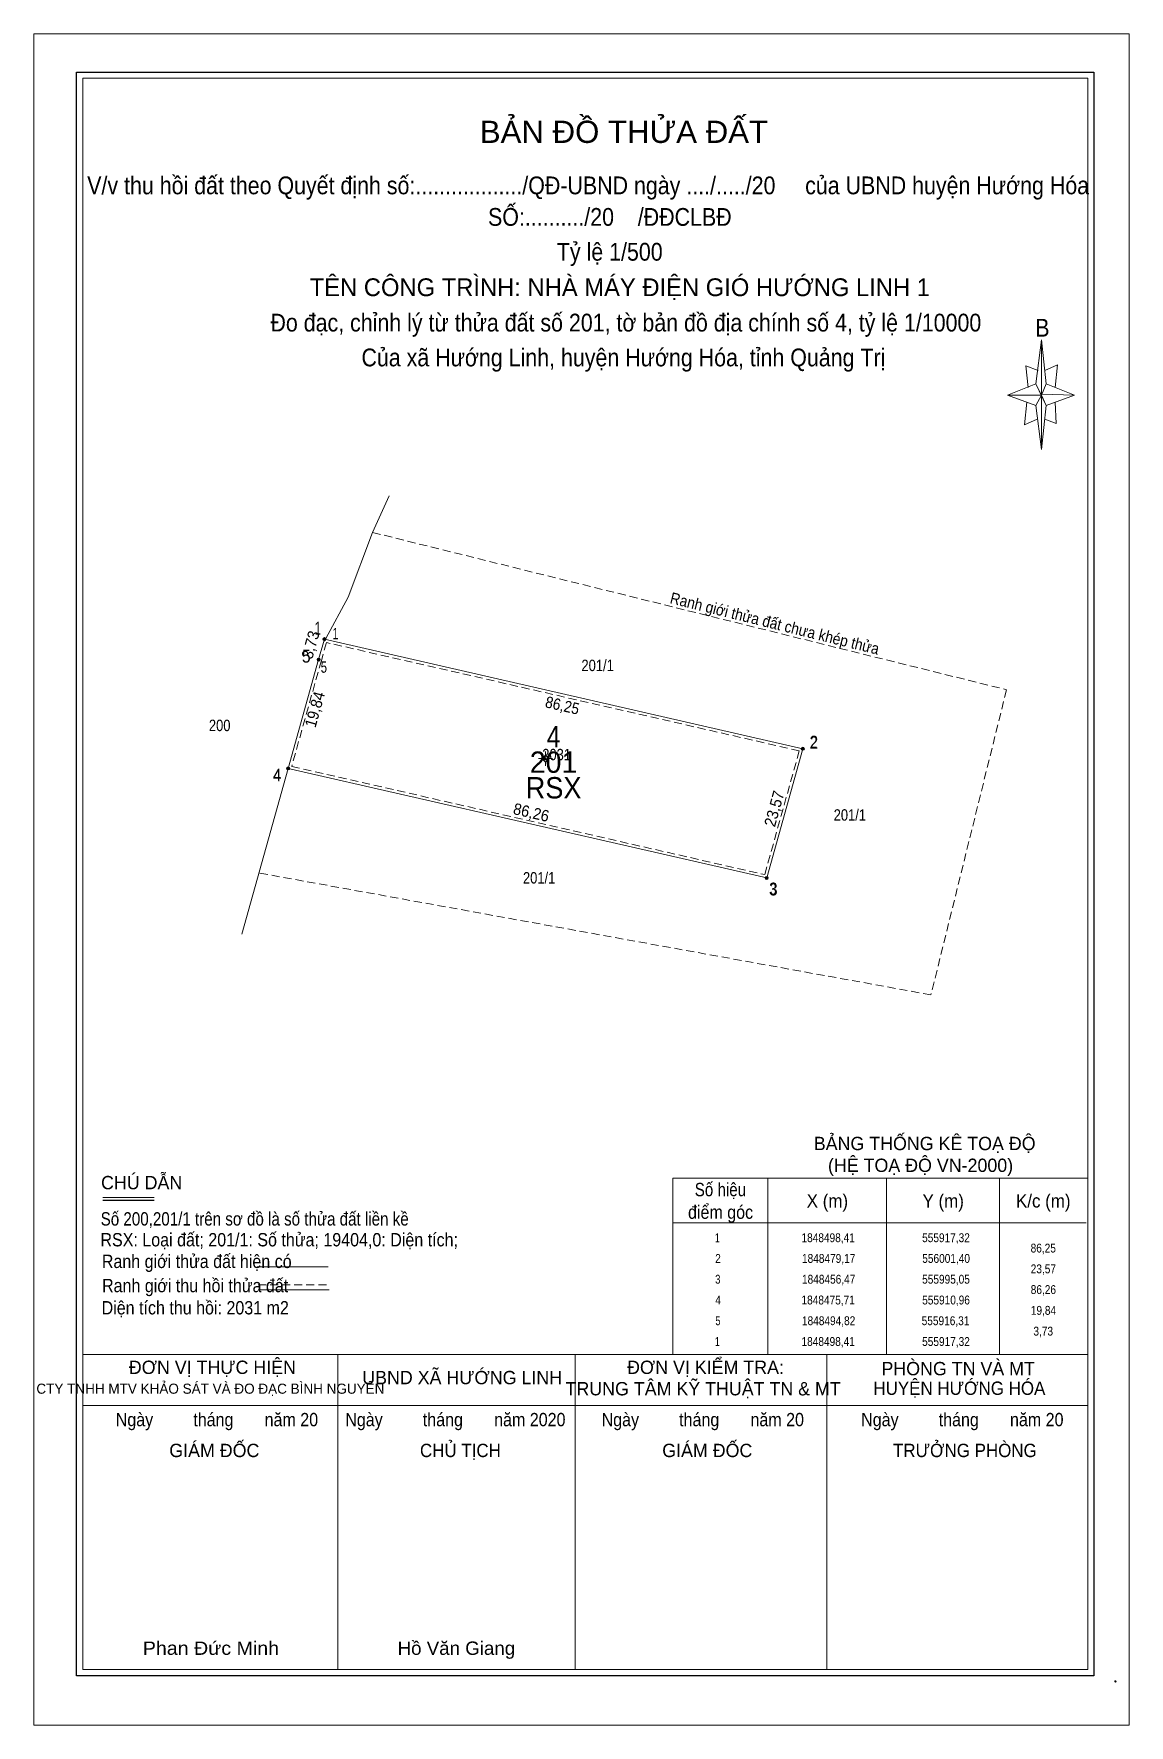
# Model space of a CAD drawing. Header units: metres. Extents: x 552890 to 558213, y 1847635 to 1849802.
# Drawn here: x 555866.2 to 556058.8, y 1848307.7 to 1848604.7 of the extents above; entities that cross this region are included whole.
import ezdxf
from ezdxf.enums import TextEntityAlignment as Align

# ---------------------------------------------------------------- set-up
doc = ezdxf.new("R2010")
doc.units = ezdxf.units.M
doc.header["$LTSCALE"] = 0.47
doc.header["$PDMODE"] = 32
doc.header["$PDSIZE"] = 0.235
doc.linetypes.add('MEDIUM_DASHED', pattern=[4.5, 3, -1.5])
for name, color, linetype, lineweight in [('1', 7, 'Continuous', 13), ('10', 7, 'Continuous', 13), ('11', 7, 'Continuous', 13), ('18', 7, 'Continuous', 13)]:
    doc.layers.add(name, color=color, linetype=linetype, lineweight=lineweight)
for name, color, linetype in [('15', 7, 'Continuous'), ('30', 7, 'Continuous'), ('59', 7, 'Continuous')]:
    doc.layers.add(name, color=color, linetype=linetype)

msp = doc.modelspace()

# ---------------------------------------------------------------- texts
at = {"layer": '1'}
for s, height, width, p in [('BẢN ĐỒ THỬA ĐẤT', 3.903, 1.05, (555969.96, 1848585.57)), ('V/v thu hồi đất theo Quyết định số:................../QĐ-UBND ngày ..../...../20     của UBND huyện Hướng Hóa', 3.123, 0.9, (555963.675, 1848576.55)), ('SỐ:........../20    /ĐĐCLBĐ', 3.123, 0.9, (555967.485, 1848571.01)), ('Tỷ lệ 1/500', 3.123, 0.9, (555967.47, 1848564.89)), ('Đo đạc, chỉnh lý từ thửa đất số 201, tờ bản đồ địa chính số 4, tỷ lệ 1/10000', 3.123, 0.9, (555970.3, 1848552.45)), ('B', 3.123, 0.9, (556043.505, 1848551.55)), ('B', 3.123, 0.9, (556043.505, 1848551.55)), ('Của xã Hướng Linh, huyện Hướng Hóa, tỉnh Quảng Trị', 3.123, 0.9, (555969.87, 1848546.33)), ('Số hiệu', 2.342, 0.85, (555986.92, 1848400.58)), ('Số hiệu', 2.342, 0.85, (555986.92, 1848400.58)), ('X (m)', 2.342, 0.95, (556005.72, 1848398.59)), ('X (m)', 2.342, 0.95, (556005.72, 1848398.59)), ('Y (m)', 2.342, 0.95, (556026.075, 1848398.59)), ('Y (m)', 2.342, 0.95, (556026.075, 1848398.59)), ('K/c (m)', 2.342, 0.95, (556043.66, 1848398.59)), ('K/c (m)', 2.342, 0.95, (556043.66, 1848398.59)), ('điểm góc', 2.342, 0.9, (555986.945, 1848396.61)), ('điểm góc', 2.342, 0.9, (555986.945, 1848396.61)), ('HUYỆN HƯỚNG HÓA', 2.342, 0.95, (556028.915, 1848365.69)), ('HUYỆN HƯỚNG HÓA', 2.342, 0.95, (556028.915, 1848365.69)), ('Ngày         tháng       năm 20', 2.342, 0.9, (555898.435, 1848360.18)), ('Ngày         tháng       năm 2020', 2.342, 0.9, (555940.34, 1848360.18)), ('Ngày         tháng       năm 20', 2.342, 0.9, (555983.82, 1848360.18)), ('Ngày         tháng       năm 20', 2.342, 0.9, (556029.435, 1848360.18)), ('CHỦ TỊCH', 2.342, 0.95, (555941.225, 1848354.76)), ('TRƯỞNG PHÒNG', 2.342, 0.95, (556029.88, 1848354.76)), ('Phan Đức Minh', 2.342, 1.1, (555897.38, 1848320.03)), ('Hồ Văn Giang', 2.342, 1.05, (555940.515, 1848320.03))]:
    msp.add_text(s, height=height, dxfattribs=dict(at, width=width)).set_placement(p, align=Align.CENTER)
for s, height, p in [('TÊN CÔNG TRÌNH: NHÀ MÁY ĐIỆN GIÓ HƯỚNG LINH 1', 3.123, (555969.24, 1848558.66)), ('ĐƠN VỊ THỰC HIỆN', 2.342, (555897.635, 1848369.36)), ('UBND XÃ HƯỚNG LINH', 2.342, (555941.53, 1848367.56)), ('ĐƠN VỊ KIỂM TRA:', 2.342, (555984.3, 1848369.36)), ('PHÒNG TN VÀ MT', 2.342, (556028.705, 1848369.13)), ('PHÒNG TN VÀ MT', 2.342, (556028.705, 1848369.13)), ('CTY TNHH MTV KHẢO SÁT VÀ ĐO ĐẠC BÌNH NGUYÊN', 1.774, (555897.285, 1848365.89)), ('TRUNG TÂM KỸ THUẬT TN & MT', 2.342, (555983.885, 1848365.6)), ('GIÁM ĐỐC', 2.342, (555897.975, 1848354.76)), ('GIÁM ĐỐC', 2.342, (555897.975, 1848354.76)), ('GIÁM ĐỐC', 2.342, (555984.61, 1848354.76))]:
    msp.add_text(s, height=height, dxfattribs=at).set_placement(p, align=Align.CENTER)
at = {"layer": '1', "width": 0.9}
msp.add_text('Ranh giới thửa đất chưa khép thửa', height=2, rotation=346.077, dxfattribs=at).set_placement((555977.92, 1848504.75))
at = {"layer": '1'}
for s, rotation, width, p in [('3,73', 74.287, 0.95, (555915.8436, 1848497.1642)), ('19,84', 74.36, 0.95, (555916.601, 1848485.8054)), ('86,25', 347.111, 0.9, (555958.9219, 1848485.8085)), ('23,57', 74.372, 0.95, (555997.3434, 1848468.3706)), ('86,26', 347.112, 0.95, (555953.457, 1848467.0128))]:
    msp.add_text(s, height=2, rotation=rotation, dxfattribs=dict(at, width=width)).set_placement(p, align=Align.CENTER)
for s, p in [('BẢNG THỐNG KÊ TOẠ ĐỘ', (556003.33, 1848408.67)), ('BẢNG THỐNG KÊ TOẠ ĐỘ', (556003.33, 1848408.67)), ('(HỆ TOẠ ĐỘ VN-2000)', (556005.82, 1848404.84)), ('(HỆ TOẠ ĐỘ VN-2000)', (556005.82, 1848404.84)), ('CHÚ DẪN', (555878.07, 1848401.8)), ('CHÚ DẪN', (555878.07, 1848401.8))]:
    msp.add_text(s, height=2.342, dxfattribs=at).set_placement(p)
for s, width, p in [('Số 200,201/1 trên sơ đồ là số thửa đất liền kề', 0.85, (555878, 1848395.43)), ('RSX: Loại đất; 201/1: Số thửa; 19404,0: Diện tích;', 0.9, (555877.96, 1848391.77)), ('Ranh giới thửa đất hiện có', 0.9, (555878.21, 1848387.97)), ('Ranh giới thu hồi thửa đất', 0.9, (555878.24, 1848383.72)), ('Diện tích thu hồi: 2031 m2', 0.9, (555878.17, 1848379.82))]:
    msp.add_text(s, height=2.342, dxfattribs=dict(at, width=width)).set_placement(p)
at = {"layer": '15'}
for s, width, p in [('4', 0.85, (555957.6, 1848479.44)), ('RSX', 0.95, (555957.6, 1848470.44))]:
    msp.add_text(s, height=3.75, dxfattribs=dict(at, width=width)).set_placement(p, align=Align.CENTER)
msp.add_text('201', height=3.75, dxfattribs=at).set_placement((555957.595, 1848474.94), align=Align.CENTER)
at = {"layer": '18'}
for s, height, width, p in [('1', 2.261, 0.65, (555916.17, 1848499.22)), ('1', 2, 0.7, (555919.265, 1848498.38)), ('5', 2.261, 0.9, (555914.135, 1848494.3)), ('5', 2, 0.75, (555917.23, 1848492.52)), ('2', 2.261, 0.9, (556003.345, 1848479.2)), ('2', 2, 0.85, (556003.345, 1848479.33)), ('4', 2.261, 0.9, (555909.015, 1848473.42)), ('4', 2, 0.85, (555909.025, 1848473.55)), ('3', 2.261, 0.9, (555996.215, 1848453.4)), ('3', 2, 0.75, (555996.205, 1848453.53))]:
    msp.add_text(s, height=height, dxfattribs=dict(at, width=width)).set_placement(p, align=Align.CENTER)
at = {"layer": '30', "width": 0.85}
msp.add_text('2031', height=2, dxfattribs=at).set_placement((555958.135, 1848477.15), align=Align.CENTER)
at = {"layer": '59'}
for s, height, width, p in [('201/1', 2, 0.85, (555965.34, 1848492.81)), ('200', 2, 0.85, (555898.92, 1848482.27)), ('201/1', 2, 0.85, (556009.665, 1848466.54)), ('201/1', 2, 0.85, (555955.06, 1848455.5)), (' 1', 1.561, 0.75, (555986.165, 1848392.51)), (' 1848498,41', 1.561, 0.85, (556005.61, 1848392.51)), (' 555917,32', 1.561, 0.85, (556026.315, 1848392.51)), (' 86,25', 1.561, 0.85, (556043.415, 1848390.69)), (' 2', 1.561, 0.85, (555986.25, 1848388.87)), (' 1848479,17', 1.561, 0.85, (556005.695, 1848388.87)), (' 556001,40', 1.561, 0.85, (556026.34, 1848388.87)), (' 23,57', 1.561, 0.85, (556043.425, 1848387.04)), (' 3', 1.561, 0.8, (555986.23, 1848385.22)), (' 1848456,47', 1.561, 0.85, (556005.695, 1848385.22)), (' 555995,05', 1.561, 0.85, (556026.32, 1848385.22)), (' 86,26', 1.561, 0.85, (556043.43, 1848383.4)), (' 4', 1.561, 0.85, (555986.265, 1848381.57)), (' 1848475,71', 1.561, 0.85, (556005.61, 1848381.57)), (' 555910,96', 1.561, 0.85, (556026.325, 1848381.57)), (' 5', 1.561, 0.8, (555986.25, 1848377.93)), (' 1848494,82', 1.561, 0.85, (556005.69, 1848377.93)), (' 555916,31', 1.561, 0.85, (556026.235, 1848377.93)), (' 19,84', 1.561, 0.85, (556043.445, 1848379.75)), (' 1', 1.561, 0.75, (555986.165, 1848374.28)), (' 1848498,41', 1.561, 0.85, (556005.61, 1848374.28)), (' 555917,32', 1.561, 0.85, (556026.315, 1848374.28)), (' 3,73', 1.561, 0.85, (556043.405, 1848376.1))]:
    msp.add_text(s, height=height, dxfattribs=dict(at, width=width)).set_placement(p, align=Align.CENTER)

# ---------------------------------------------------------------- hatches: boundary and pattern name
at = {"layer": '11'}
msp.add_hatch(color=256, dxfattribs=at).paths.add_polyline_path([(555956.3306, 1848477.4402, 1), (555956.0306, 1848477.4402, 1)])
at = {"layer": '18'}
for points in [[(555917.5913, 1848498.41, 1), (555917.0487, 1848498.41, 1)], [(555917.5913, 1848498.41, 1), (555917.0487, 1848498.41, 1)], [(555916.5813, 1848494.82, 1), (555916.0387, 1848494.82, 1)], [(555916.5813, 1848494.82, 1), (555916.0387, 1848494.82, 1)], [(556001.6713, 1848479.17, 1), (556001.1287, 1848479.17, 1)], [(556001.6713, 1848479.17, 1), (556001.1287, 1848479.17, 1)], [(555911.2313, 1848475.71, 1), (555910.6887, 1848475.71, 1)], [(555911.2313, 1848475.71, 1), (555910.6887, 1848475.71, 1)], [(555995.3213, 1848456.47, 1), (555994.7787, 1848456.47, 1)], [(555995.3213, 1848456.47, 1), (555994.7787, 1848456.47, 1)]]:
    msp.add_hatch(color=256, dxfattribs=at).paths.add_polyline_path(points)

# ---------------------------------------------------------------- linework, layer by layer
at = {"layer": '1'}
for p, q in [((556042.37, 1848543.23), (556043.36, 1848550.97)), ((556042.37, 1848543.23), (556043.36, 1848550.97)), ((556044.16, 1848543.23), (556049.12, 1848541.24)), ((556044.16, 1848543.23), (556049.12, 1848541.24)), ((556042.37, 1848539.45), (556037.4, 1848541.24)), ((556042.37, 1848539.45), (556037.4, 1848541.24)), ((556044.16, 1848539.45), (556043.36, 1848531.7)), ((556044.16, 1848539.45), (556043.36, 1848531.7)), ((556045.74, 1848540.05), (556045.94, 1848536.27)), ((556045.74, 1848540.05), (556045.94, 1848536.27)), ((556045.94, 1848536.27), (556043.96, 1848537.07)), ((556045.94, 1848536.27), (556043.96, 1848537.07)), ((555995.26, 1848403.74), (555995.26, 1848377.72)), ((555995.26, 1848403.74), (555995.26, 1848372.77)), ((556016.11, 1848403.74), (556016.11, 1848377.72)), ((556016.11, 1848403.74), (556016.11, 1848372.77)), ((556035.98, 1848403.74), (556035.98, 1848377.72)), ((556035.98, 1848403.74), (556035.98, 1848372.77)), ((555878.4, 1848400.33), (555887.42, 1848400.33)), ((555878.4, 1848400.33), (555887.42, 1848400.33)), ((555978.57, 1848395.88), (556051.18, 1848395.88)), ((555905.49, 1848388.15), (555917.97, 1848388.15)), ((555905.49, 1848388.15), (555917.97, 1848388.15)), ((555905.68, 1848384.14), (555918.16, 1848384.14)), ((555905.68, 1848384.14), (555918.16, 1848384.14)), ((555874.87, 1848372.77), (556051.47, 1848372.77)), ((555874.87, 1848372.77), (556051.47, 1848372.77)), ((555919.7, 1848317.5), (555919.7, 1848372.77)), ((555919.7, 1848317.5), (555919.7, 1848372.77)), ((555961.37, 1848317.5), (555961.37, 1848372.77)), ((555961.37, 1848317.5), (555961.37, 1848372.77)), ((556005.65, 1848317.5), (556005.65, 1848372.77)), ((556005.65, 1848317.5), (556005.65, 1848372.77)), ((555874.87, 1848363.84), (556051.47, 1848363.84)), ((555874.87, 1848363.84), (556051.47, 1848363.84))]:
    msp.add_line(p, q, dxfattribs=at)
at = {"layer": '1', "lineweight": 25}
msp.add_line((555878.4, 1848399.89), (555887.42, 1848399.89), dxfattribs=at)
msp.add_line((555878.4, 1848399.89), (555887.42, 1848399.89), dxfattribs=at)
at = {"layer": '1', "linetype": 'MEDIUM_DASHED'}
msp.add_line((555905.68, 1848384.99), (555918.24, 1848384.99), dxfattribs=at)
msp.add_line((555905.68, 1848384.99), (555918.24, 1848384.99), dxfattribs=at)
at = {"layer": '1'}
for points in [[(555866.25, 1848604.73), (556058.76, 1848604.73), (556058.76, 1848307.68), (555866.25, 1848307.68)], [(555866.25, 1848604.73), (556058.76, 1848604.73), (556058.76, 1848307.68), (555866.25, 1848307.68)], [(555874.87, 1848596.93), (556051.47, 1848596.93), (556051.47, 1848317.43), (555874.87, 1848317.43)], [(555874.87, 1848596.93), (556051.47, 1848596.93), (556051.47, 1848317.43), (555874.87, 1848317.43)], [(556043.36, 1848550.97), (556044.16, 1848543.23), (556043.36, 1848541.24)], [(556043.36, 1848550.97), (556044.16, 1848543.23), (556043.36, 1848541.24)], [(556043.36, 1848541.24), (556037.4, 1848541.24), (556042.37, 1848543.23), (556044.16, 1848539.45), (556049.12, 1848541.24), (556043.36, 1848541.44)], [(556043.36, 1848541.24), (556037.4, 1848541.24), (556042.37, 1848543.23), (556044.16, 1848539.45), (556049.12, 1848541.24), (556043.36, 1848541.44)], [(556043.36, 1848541.24), (556043.36, 1848531.7), (556042.37, 1848539.45)], [(556043.36, 1848541.24), (556043.36, 1848531.7), (556042.37, 1848539.45)]]:
    msp.add_lwpolyline(points, close=True, dxfattribs=at)
at = {"layer": '1', "lineweight": 25}
msp.add_lwpolyline([(555873.78, 1848598.02), (556052.56, 1848598.02), (556052.56, 1848316.35), (555873.78, 1848316.35)], close=True, dxfattribs=at)
msp.add_lwpolyline([(555873.78, 1848598.02), (556052.56, 1848598.02), (556052.56, 1848316.35), (555873.78, 1848316.35)], close=True, dxfattribs=at)
at = {"layer": '1'}
for points in [[(556042.77, 1848545.61), (556040.58, 1848546.4), (556040.98, 1848542.63)], [(556042.77, 1848545.61), (556040.58, 1848546.4), (556040.98, 1848542.63)], [(556043.96, 1848545.61), (556046.14, 1848546.6), (556045.74, 1848542.63)], [(556043.96, 1848545.61), (556046.14, 1848546.6), (556045.74, 1848542.63)], [(556043.36, 1848541.24), (556042.37, 1848543.23), (556037.4, 1848541.24)], [(556043.36, 1848541.24), (556042.37, 1848543.23), (556037.4, 1848541.24)], [(556040.78, 1848540.05), (556040.38, 1848536.07), (556042.57, 1848537.07)], [(556040.78, 1848540.05), (556040.38, 1848536.07), (556042.57, 1848537.07)], [(556043.36, 1848541.24), (556044.16, 1848539.45), (556049.12, 1848541.24)], [(556043.36, 1848541.24), (556044.16, 1848539.45), (556049.12, 1848541.24)], [(555978.57, 1848377.72), (555978.57, 1848403.74), (556051.47, 1848403.74), (556051.47, 1848377.72)], [(555978.57, 1848372.77), (555978.57, 1848403.74), (556051.47, 1848403.74), (556051.47, 1848377.72)]]:
    msp.add_lwpolyline(points, dxfattribs=at)
at = {"layer": '1', "linetype": 'MEDIUM_DASHED'}
msp.add_lwpolyline([(555925.79, 1848517.16), (556037.2, 1848489.54), (556023.92, 1848435.95), (555905.82, 1848457.35)], dxfattribs=at)
msp.add_lwpolyline([(556000.78, 1848478.8), (555917.67, 1848497.82), (555916.79, 1848494.68), (555911.58, 1848476.08), (555994.7, 1848457.06)], close=True, dxfattribs=at)
at = {"layer": '1'}
msp.add_point((556056.33, 1848315.36), dxfattribs=at)
at = {"layer": '10'}
msp.add_line((555902.82, 1848446.62), (555910.96, 1848475.71), dxfattribs=at)
msp.add_lwpolyline([(555928.69, 1848523.6), (555925.79, 1848517.16), (555921.48, 1848505.77), (555917.57, 1848498.55), (555917.32, 1848498.41)], dxfattribs=at)
msp.add_lwpolyline([(556001.4, 1848479.17), (555917.32, 1848498.41), (555916.31, 1848494.82), (555910.96, 1848475.71), (555995.05, 1848456.47)], close=True, dxfattribs=at)
msp.add_lwpolyline([(556001.4, 1848479.17), (555917.32, 1848498.41), (555916.31, 1848494.82), (555910.96, 1848475.71), (555995.05, 1848456.47)], close=True, dxfattribs=at)
at = {"layer": '11'}
for p, q in [((555955.56, 1848477.44), (555954.93, 1848477.44)), ((555956.18, 1848478.69), (555956.18, 1848478.07)), ((555956.18, 1848476.82), (555956.18, 1848476.19)), ((555957.43, 1848477.44), (555956.81, 1848477.44))]:
    msp.add_line(p, q, dxfattribs=at)
msp.add_lwpolyline([(555956.18, 1848478.07), (555955.56, 1848477.44), (555956.18, 1848476.82), (555956.81, 1848477.44)], close=True, dxfattribs=at)
msp.add_circle((555956.1806, 1848477.4402), 0.15, dxfattribs=at)
at = {"layer": '18'}
for centre in [(555917.32, 1848498.41), (555917.32, 1848498.41), (555916.31, 1848494.82), (555916.31, 1848494.82), (556001.4, 1848479.17), (556001.4, 1848479.17), (555910.96, 1848475.71), (555910.96, 1848475.71), (555995.05, 1848456.47), (555995.05, 1848456.47)]:
    msp.add_circle(centre, 0.2713, dxfattribs=at)

msp.set_redraw_order([(e.dxf.handle, doc.entitydb.next_handle()) for e in msp.query("TEXT MTEXT ATTDEF DIMENSION ARC_DIMENSION")])  # texts and dimensions are drawn at this point

doc.saveas('drawing.dxf')
